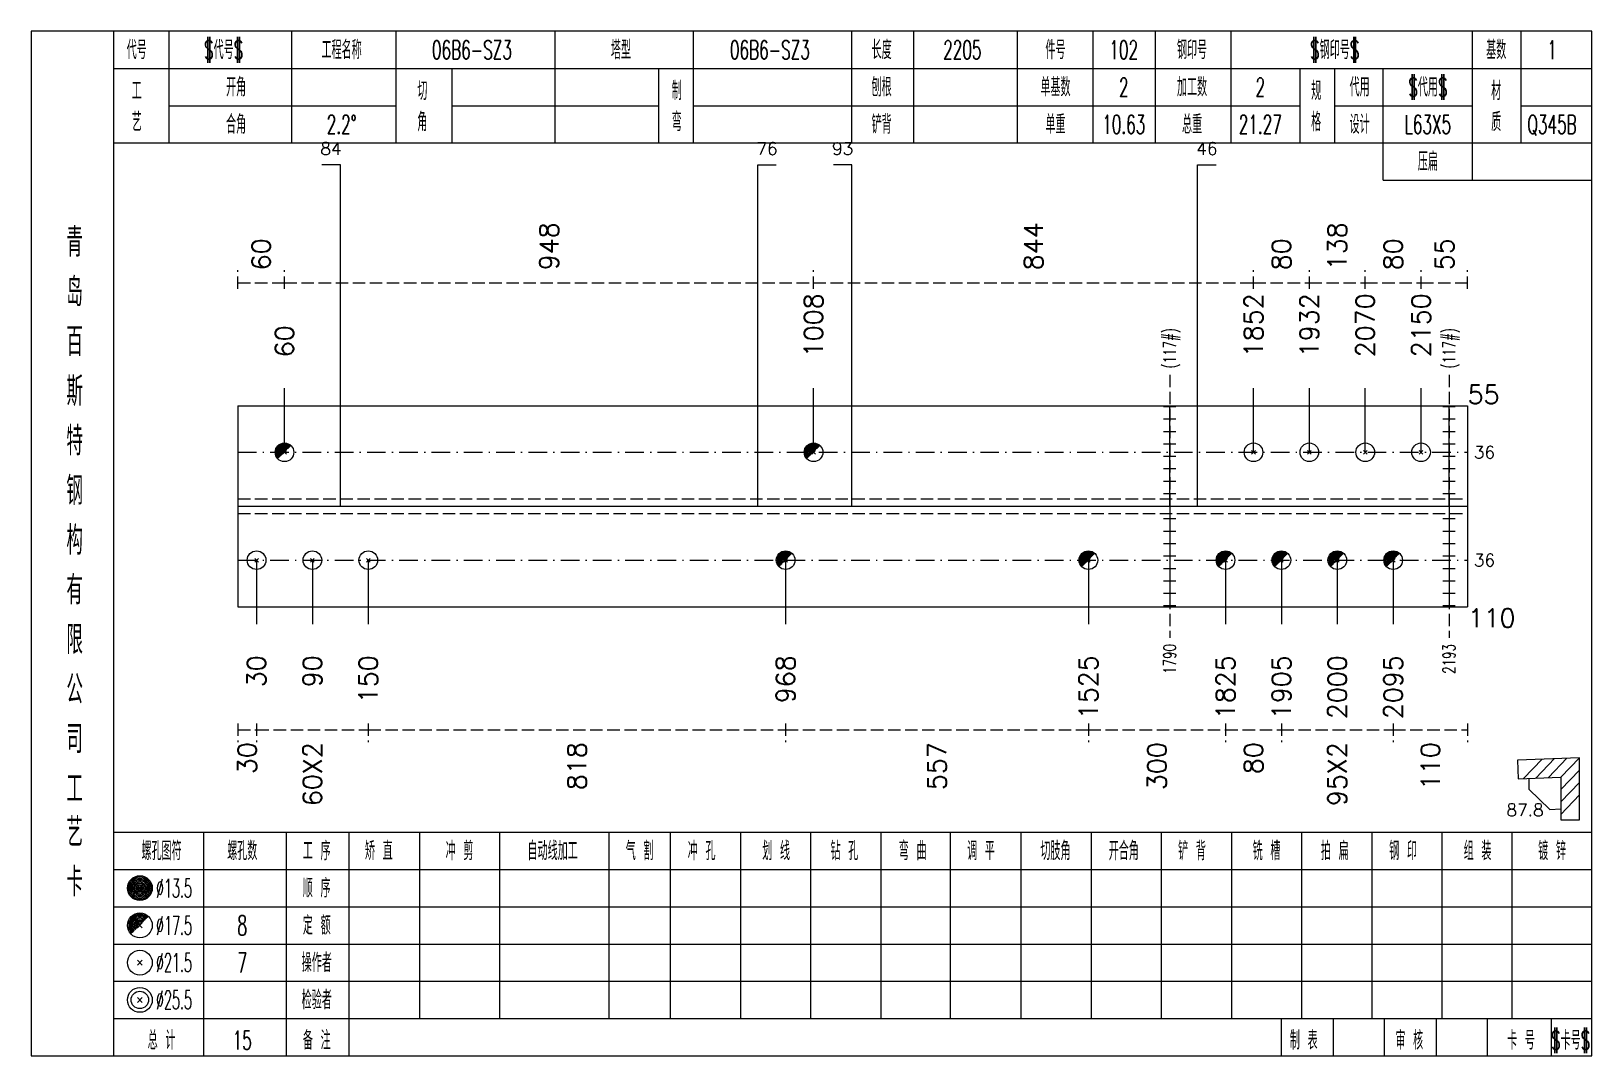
# Model space of a CAD drawing. Extents: x -533 to 8774, y 0 to 7979.
# Drawn here: x 351.4 to 602.8, y 7757.8 to 7922.8 of the extents above; entities that cross this region are included whole.
import ezdxf
from ezdxf.enums import TextEntityAlignment as Align

# ---------------------------------------------------------------- set-up
doc = ezdxf.new("R2010")
doc.units = 0
doc.header["$MEASUREMENT"] = 0
doc.linetypes.add('一点画线', pattern=[5.2, 3, -1, 0.2, -1])
doc.linetypes.add('虚线', pattern=[2.75, 2, -0.75])
doc.layers.get('0').update_dxf_attribs({"linetype": 'CONTINUOUS', "lineweight": 25})
for name, color, linetype, lineweight in [('1', 7, 'CONTINUOUS', 25), ('2', 7, 'CONTINUOUS', 25), ('4', 7, 'CONTINUOUS', 25), ('5', 7, 'CONTINUOUS', 25)]:
    doc.layers.add(name, color=color, linetype=linetype, lineweight=lineweight)
doc.styles.get("Standard").update_dxf_attribs({"font": 'simplex.shx', "width": 0.7, "height": 3, "bigfont": 'gbhzfs.shx'})

msp = doc.modelspace()

# ---------------------------------------------------------------- texts
at = {"color": 8, "linetype": 'Continuous', "lineweight": 9}
for s, p in [('948', (434.82, 7884.27)), ('844', (512.87, 7884.27)), ('138', (561.8, 7884.27)), ('60', (388.45, 7884.27)), ('80', (552.8, 7884.27)), ('80', (570.8, 7884.27)), ('55', (579.05, 7884.27))]:
    msp.add_text(s, height=3, rotation=90, dxfattribs=at).set_placement(p, align=Align.MIDDLE_LEFT)
at = {"color": 7, "linetype": 'Continuous', "lineweight": 13}
for s, p in [('1008', (477.43, 7870.27)), ('1852', (548.3, 7870.27)), ('1932', (557.3, 7870.27)), ('2070', (566.3, 7870.27)), ('2150', (575.3, 7870.27)), ('60', (392.2, 7870.27))]:
    msp.add_text(s, height=3, rotation=90, dxfattribs=at).set_placement(p, align=Align.MIDDLE_LEFT)
for s, height, p in [('55', 3, (582.8, 7864.27)), ('36', 2, (583.8, 7854.96)), ('36', 2, (583.8, 7837.58))]:
    msp.add_text(s, height=height, dxfattribs=at).set_placement(p, align=Align.MIDDLE_LEFT)
at = {"color": 8, "linetype": 'Continuous', "lineweight": 9}
for s, p in [('30', (386.2, 7808.27)), ('60X2', (396.7, 7808.27)), ('818', (439.32, 7808.27)), ('557', (497.32, 7808.27)), ('300', (532.75, 7808.27)), ('80', (548.3, 7808.27)), ('95X2', (561.8, 7808.27)), ('110', (576.8, 7808.27))]:
    msp.add_text(s, height=3, rotation=90, dxfattribs=at).set_placement(p, align=Align.MIDDLE_RIGHT)
at = {"layer": '1', "color": 7, "linetype": 'Continuous', "lineweight": 13}
msp.add_text('110', height=3, dxfattribs=at).set_placement((582.8, 7828.27), align=Align.MIDDLE_LEFT)
for s, p in [('30', (387.7, 7822.27)), ('90', (396.7, 7822.27)), ('150', (405.7, 7822.27)), ('968', (472.93, 7822.27)), ('1525', (521.71, 7822.27)), ('1825', (543.8, 7822.27)), ('1905', (552.8, 7822.27)), ('2000', (561.8, 7822.27)), ('2095', (570.8, 7822.27))]:
    msp.add_text(s, height=3, rotation=90, dxfattribs=at).set_placement(p, align=Align.MIDDLE_RIGHT)
at = {"layer": '2', "color": 7, "linetype": 'Continuous', "lineweight": 13}
for s, p in [('84', (399.7, 7902.27)), ('76', (469.93, 7902.27)), ('93', (482.12, 7902.27)), ('46', (540.8, 7902.27))]:
    msp.add_text(s, height=2, dxfattribs=at).set_placement(p, align=Align.BOTTOM_CENTER)
at = {"layer": '2', "color": 7, "linetype": 'Continuous', "lineweight": 13, "width": 0.7}
for p in [(534.8, 7868.46), (579.8, 7868.46)]:
    msp.add_text('(117#)', height=2, rotation=90, dxfattribs=at).set_placement(p, align=Align.MIDDLE_LEFT)
for s, p in [('1790', (534.8, 7824.08)), ('2193', (579.8, 7824.08))]:
    msp.add_text(s, height=2, rotation=90, dxfattribs=at).set_placement(p, align=Align.MIDDLE_RIGHT)
at = {"layer": '2', "color": 7, "linetype": 'Continuous', "lineweight": 13}
msp.add_text('87.8', height=2, dxfattribs=at).set_placement((595.05, 7795.77), align=Align.BOTTOM_RIGHT)
at = {"layer": '4', "color": 1, "linetype": 'Continuous', "lineweight": 13}
for s, height, width, p in [('$代号$', 3, 0.6, (382.4, 7919.77)), ('$钢印号$', 3, 0.6, (561.4, 7919.77)), ('代号', 3, 0.6, (368.4, 7919.77)), ('工程名称', 3, 0.6, (401.4, 7919.77)), ('06B6-SZ3', 3, 0.6, (422.4, 7919.77)), ('塔型', 3, 0.6, (446.4, 7919.77)), ('06B6-SZ3', 3, 0.6, (470.4, 7919.77)), ('长度', 3, 0.6, (488.4, 7919.77)), ('2205', 3, 0.6, (501.4, 7919.77)), ('件号', 3, 0.6, (516.4, 7919.77)), ('102', 3, 0.6, (527.4, 7919.77)), ('钢印号', 3, 0.6, (538.4, 7919.77)), ('基数', 3, 0.6, (587.4, 7919.77)), ('1', 3, 0.6, (596.4, 7919.77)), ('工', 3, 0.6, (368.4, 7913.17)), ('开角', 3, 0.6, (384.4, 7913.77)), ('切', 3, 0.6, (414.4, 7913.17)), ('制', 3, 0.6, (455.4, 7913.17)), ('刨根', 3, 0.6, (488.4, 7913.77)), ('单基数', 3, 0.6, (516.4, 7913.77)), ('2', 3, 0.6, (527.4, 7913.77)), ('加工数', 3, 0.6, (538.4, 7913.77)), ('2', 3, 0.6, (549.4, 7913.77)), ('规', 3, 0.6, (558.4, 7913.17)), ('代用', 3, 0.6, (565.4, 7913.77)), ('$代用$', 3, 0.6, (576.4, 7913.77)), ('材', 3, 0.6, (587.4, 7913.17)), ('艺', 3, 0.6, (368.4, 7908.17)), ('合角', 3, 0.6, (384.4, 7907.77)), ('2.2%%d', 3, 0.6, (401.4, 7907.77)), ('角', 3, 0.6, (414.4, 7908.17)), ('弯', 3, 0.6, (455.4, 7908.17)), ('铲背', 3, 0.6, (488.4, 7907.77)), ('单重', 3, 0.6, (516.4, 7907.77)), ('10.63', 3, 0.6, (527.4, 7907.77)), ('总重', 3, 0.6, (538.4, 7907.77)), ('21.27', 3, 0.6, (549.4, 7907.77)), ('格', 3, 0.6, (558.4, 7908.17)), ('设计', 3, 0.6, (565.4, 7907.77)), ('L63X5', 3, 0.6, (576.4, 7907.77)), ('质', 3, 0.6, (587.4, 7908.17)), ('Q345B', 3, 0.6, (596.4, 7907.77)), ('压扁', 3, 0.6, (576.4, 7901.77)), ('青', 4.6, 0.8, (358.4, 7888.77)), ('岛', 4.6, 0.8, (358.4, 7880.77)), ('百', 4.6, 0.8, (358.4, 7872.77)), ('斯', 4.6, 0.8, (358.4, 7864.77)), ('特', 4.6, 0.8, (358.4, 7856.77)), ('钢', 4.6, 0.8, (358.4, 7848.77)), ('构', 4.6, 0.8, (358.4, 7840.77)), ('有', 4.6, 0.8, (358.4, 7832.77)), ('限', 4.6, 0.8, (358.4, 7824.77)), ('公', 4.6, 0.8, (358.4, 7816.77)), ('司', 4.6, 0.8, (358.4, 7808.77)), ('工', 4.6, 0.8, (358.4, 7800.77)), ('艺', 4.6, 0.8, (358.4, 7793.77)), ('螺孔图符', 3, 0.6, (372.4, 7790.77)), ('螺孔数', 3, 0.6, (385.4, 7790.77)), ('工 序', 3, 0.6, (397.4, 7790.77)), ('矫 直', 3, 0.6, (407.4, 7790.77)), ('冲 剪', 3, 0.6, (420.4, 7790.77)), ('自动线加工', 3, 0.6, (435.4, 7790.77)), ('气 割', 3, 0.6, (449.4, 7790.77)), ('冲 孔', 3, 0.6, (459.4, 7790.77)), ('划 线', 3, 0.6, (471.4, 7790.77)), ('钻 孔', 3, 0.6, (482.4, 7790.77)), ('弯 曲', 3, 0.6, (493.4, 7790.77)), ('调 平', 3, 0.6, (504.4, 7790.77)), ('切肢角', 3, 0.6, (516.4, 7790.77)), ('开合角', 3, 0.6, (527.4, 7790.77)), ('铲 背', 3, 0.6, (538.4, 7790.77)), ('铣 槽', 3, 0.6, (550.4, 7790.77)), ('拍 扁', 3, 0.6, (561.4, 7790.77)), ('钢 印', 3, 0.6, (572.4, 7790.77)), ('组 装', 3, 0.6, (584.4, 7790.77)), ('镀 锌', 3, 0.6, (596.4, 7790.77)), ('卡', 4.6, 0.8, (358.4, 7785.77)), ('%%C13.5', 3, 0.5, (374.4, 7784.77)), ('顺 序', 3, 0.6, (397.4, 7784.77)), ('%%C17.5', 3, 0.5, (374.4, 7778.77)), ('8', 3.2, 0.6, (385.4, 7778.77)), ('定 额', 3, 0.6, (397.4, 7778.77)), ('%%C21.5', 3, 0.5, (374.4, 7772.77)), ('7', 3.2, 0.6, (385.4, 7772.77)), ('操作者', 3, 0.6, (397.4, 7772.77)), ('%%C25.5', 3, 0.5, (374.4, 7766.77)), ('检验者', 3, 0.6, (397.4, 7766.77)), ('总 计', 3, 0.6, (372.4, 7760.27)), ('15', 3, 0.6, (385.4, 7760.27)), ('备 注', 3, 0.6, (397.4, 7760.27)), ('制 表', 3, 0.6, (556.4, 7760.27)), ('审 核', 3, 0.6, (573.4, 7760.27)), ('卡 号', 3, 0.6, (591.4, 7760.27)), ('$卡号$', 3, 0.6, (599.4, 7760.27))]:
    msp.add_text(s, height=height, dxfattribs=dict(at, width=width)).set_placement(p, align=Align.MIDDLE_CENTER)

# ---------------------------------------------------------------- blocks, each defined once
blk = doc.blocks.new('孔17.5')
at = {"layer": '5', "color": 7, "linetype": 'Continuous', "lineweight": 0}
for p, q in [((-0.2, -0.2), (0.2, 0.2)), ((-0.2, 0.2), (0.2, -0.2))]:
    blk.add_line(p, q, dxfattribs=at)
at = {"layer": '5', "color": 7, "linetype": 'Continuous', "lineweight": 13}
blk.add_circle((0, 0), 1, dxfattribs=at)
for radius in [0.9, 0.8, 0.7, 0.6, 0.5, 0.4, 0.3, 0.2, 0.1]:
    blk.add_arc((0, 0), radius, 45, 225, dxfattribs=at)
blk = doc.blocks.new('孔21.5')
at = {"layer": '5', "color": 7, "linetype": 'Continuous', "lineweight": 13}
for p, q in [((-0.2, -0.2), (0.2, 0.2)), ((0.2, -0.2), (-0.2, 0.2))]:
    blk.add_line(p, q, dxfattribs=at)
blk.add_circle((0, 0), 1, dxfattribs=at)

# ---------------------------------------------------------------- linework, layer by layer
at = {"color": 8, "linetype": '虚线', "lineweight": 9}
for p, q in [((384.7, 7881.27), (384.7, 7884.27)), ((392.2, 7881.27), (392.2, 7884.27)), ((392.2, 7881.27), (392.2, 7884.27)), ((477.43, 7881.27), (477.43, 7884.27)), ((477.43, 7881.27), (477.43, 7884.27)), ((548.3, 7881.27), (548.3, 7884.27)), ((548.3, 7881.27), (548.3, 7884.27)), ((557.3, 7881.27), (557.3, 7884.27)), ((557.3, 7881.27), (557.3, 7884.27)), ((566.3, 7881.27), (566.3, 7884.27)), ((566.3, 7881.27), (566.3, 7884.27)), ((575.3, 7881.27), (575.3, 7884.27)), ((575.3, 7881.27), (575.3, 7884.27)), ((582.8, 7881.27), (582.8, 7884.27)), ((384.7, 7882.27), (392.2, 7882.27)), ((392.2, 7882.27), (477.43, 7882.27)), ((477.43, 7882.27), (548.3, 7882.27)), ((548.3, 7882.27), (557.3, 7882.27)), ((557.3, 7882.27), (566.3, 7882.27)), ((566.3, 7882.27), (575.3, 7882.27)), ((575.3, 7882.27), (582.8, 7882.27)), ((384.7, 7811.27), (384.7, 7808.27)), ((387.7, 7811.27), (387.7, 7808.27)), ((387.7, 7811.27), (387.7, 7808.27)), ((405.7, 7811.27), (405.7, 7808.27)), ((405.7, 7811.27), (405.7, 7808.27)), ((472.93, 7811.27), (472.93, 7808.27)), ((472.93, 7811.27), (472.93, 7808.27)), ((521.71, 7811.27), (521.71, 7808.27)), ((521.71, 7811.27), (521.71, 7808.27)), ((543.8, 7811.27), (543.8, 7808.27)), ((543.8, 7811.27), (543.8, 7808.27)), ((552.8, 7811.27), (552.8, 7808.27)), ((552.8, 7811.27), (552.8, 7808.27)), ((570.8, 7811.27), (570.8, 7808.27)), ((570.8, 7811.27), (570.8, 7808.27)), ((582.8, 7811.27), (582.8, 7808.27)), ((384.7, 7810.27), (387.7, 7810.27)), ((387.7, 7810.27), (405.7, 7810.27)), ((405.7, 7810.27), (472.93, 7810.27)), ((472.93, 7810.27), (521.71, 7810.27)), ((521.71, 7810.27), (543.8, 7810.27)), ((543.8, 7810.27), (552.8, 7810.27)), ((552.8, 7810.27), (570.8, 7810.27)), ((570.8, 7810.27), (582.8, 7810.27))]:
    msp.add_line(p, q, dxfattribs=at)
at = {"color": 7, "linetype": 'Continuous', "lineweight": 13}
for p, q in [((392.2, 7854.96), (392.2, 7865.27)), ((477.43, 7854.96), (477.43, 7865.27)), ((548.3, 7854.96), (548.3, 7865.27)), ((557.3, 7854.96), (557.3, 7865.27)), ((566.3, 7854.96), (566.3, 7865.27)), ((575.3, 7854.96), (575.3, 7865.27)), ((387.7, 7837.58), (387.7, 7827.27)), ((396.7, 7837.58), (396.7, 7827.27)), ((405.7, 7837.58), (405.7, 7827.27)), ((472.93, 7837.58), (472.93, 7827.27)), ((521.71, 7837.58), (521.71, 7827.27)), ((543.8, 7837.58), (543.8, 7827.27)), ((552.8, 7837.58), (552.8, 7827.27)), ((561.8, 7837.58), (561.8, 7827.27)), ((570.8, 7837.58), (570.8, 7827.27))]:
    msp.add_line(p, q, dxfattribs=at)
at = {"color": 7, "linetype": 'Continuous', "lineweight": 18}
for p, q in [((384.7, 7862.46), (384.7, 7830.08)), ((384.7, 7862.46), (582.8, 7862.46)), ((582.8, 7862.46), (582.8, 7830.08)), ((384.7, 7846.27), (582.8, 7846.27))]:
    msp.add_line(p, q, dxfattribs=at)
at = {"color": 3, "linetype": '一点画线', "lineweight": 13}
for p, q in [((384.7, 7854.96), (582.8, 7854.96)), ((384.7, 7837.58), (582.8, 7837.58))]:
    msp.add_line(p, q, dxfattribs=at)
at = {"color": 1, "linetype": '虚线', "lineweight": 18}
for p, q in [((384.7, 7847.46), (582.8, 7847.46)), ((384.7, 7845.08), (582.8, 7845.08))]:
    msp.add_line(p, q, dxfattribs=at)
at = {"layer": '1', "color": 7, "linetype": 'Continuous', "lineweight": 18}
msp.add_line((384.7, 7830.08), (582.8, 7830.08), dxfattribs=at)
at = {"layer": '2', "color": 7, "linetype": 'Continuous', "lineweight": 13}
for p, q in [((401.2, 7901.27), (398.2, 7901.27)), ((401.2, 7846.27), (401.2, 7901.27)), ((468.43, 7846.27), (468.43, 7901.27)), ((468.43, 7901.27), (471.43, 7901.27)), ((483.62, 7901.27), (480.62, 7901.27)), ((483.62, 7846.27), (483.62, 7901.27)), ((539.3, 7846.27), (539.3, 7901.27)), ((539.3, 7901.27), (542.3, 7901.27)), ((535.8, 7862.27), (533.8, 7862.27)), ((534.8, 7846.27), (534.8, 7862.46)), ((580.8, 7862.27), (578.8, 7862.27)), ((579.8, 7846.27), (579.8, 7862.46)), ((535.8, 7860.27), (533.8, 7860.27)), ((580.8, 7860.27), (578.8, 7860.27)), ((535.8, 7858.27), (533.8, 7858.27)), ((535.8, 7856.27), (533.8, 7856.27)), ((580.8, 7858.27), (578.8, 7858.27)), ((580.8, 7856.27), (578.8, 7856.27)), ((535.8, 7854.27), (533.8, 7854.27)), ((580.8, 7854.27), (578.8, 7854.27)), ((535.8, 7852.27), (533.8, 7852.27)), ((580.8, 7852.27), (578.8, 7852.27)), ((535.8, 7850.27), (533.8, 7850.27)), ((580.8, 7850.27), (578.8, 7850.27)), ((535.8, 7848.27), (533.8, 7848.27)), ((534.8, 7846.27), (534.8, 7830.08)), ((580.8, 7848.27), (578.8, 7848.27)), ((579.8, 7846.27), (579.8, 7830.08)), ((533.8, 7844.27), (535.8, 7844.27)), ((578.8, 7844.27), (580.8, 7844.27)), ((533.8, 7842.27), (535.8, 7842.27)), ((578.8, 7842.27), (580.8, 7842.27)), ((533.8, 7840.27), (535.8, 7840.27)), ((578.8, 7840.27), (580.8, 7840.27)), ((533.8, 7838.27), (535.8, 7838.27)), ((533.8, 7836.27), (535.8, 7836.27)), ((578.8, 7838.27), (580.8, 7838.27)), ((578.8, 7836.27), (580.8, 7836.27)), ((533.8, 7834.27), (535.8, 7834.27)), ((578.8, 7834.27), (580.8, 7834.27)), ((533.8, 7832.27), (535.8, 7832.27)), ((578.8, 7832.27), (580.8, 7832.27)), ((533.8, 7830.27), (535.8, 7830.27)), ((578.8, 7830.27), (580.8, 7830.27)), ((600.8, 7805.77), (590.81, 7805.39)), ((590.81, 7805.39), (590.92, 7802.39)), ((591.8, 7802.42), (594.8, 7805.54)), ((593.8, 7802.5), (596.8, 7805.62)), ((595.8, 7802.58), (598.8, 7805.69)), ((597.8, 7802.65), (600.8, 7805.77)), ((597.8, 7800.65), (600.8, 7803.77)), ((600.8, 7795.77), (600.8, 7805.77)), ((590.92, 7802.39), (597.8, 7802.65)), ((592.67, 7802.46), (592.67, 7800.71)), ((597.8, 7802.65), (597.8, 7795.77)), ((597.8, 7798.65), (600.8, 7801.77)), ((596.05, 7797.45), (592.67, 7800.71)), ((597.8, 7796.65), (600.8, 7799.77)), ((596.05, 7797.45), (597.8, 7797.52)), ((597.8, 7795.77), (600.8, 7795.77))]:
    msp.add_line(p, q, dxfattribs=at)
at = {"layer": '2', "color": 216, "linetype": '虚线', "lineweight": 13}
for p, q in [((534.8, 7867.46), (534.8, 7825.08)), ((579.8, 7867.46), (579.8, 7825.08))]:
    msp.add_line(p, q, dxfattribs=at)
at = {"layer": '4', "color": 1, "linetype": 'Continuous', "lineweight": 18}
for p, q in [((364.7, 7757.77), (364.7, 7922.77)), ((373.6, 7904.77), (373.6, 7922.77)), ((393.4, 7904.77), (393.4, 7922.77)), ((410.2, 7904.77), (410.2, 7922.77)), ((435.8, 7904.77), (435.8, 7922.77)), ((458.1, 7904.77), (458.1, 7922.77)), ((483.6, 7904.77), (483.6, 7922.77)), ((493.6, 7904.77), (493.6, 7922.77)), ((510.3, 7904.77), (510.3, 7922.77)), ((522.5, 7904.77), (522.5, 7922.77)), ((532.5, 7904.77), (532.5, 7922.77)), ((544.7, 7904.77), (544.7, 7922.77)), ((583.6, 7898.77), (583.6, 7922.77)), ((591.4, 7904.77), (591.4, 7922.77)), ((364.7, 7916.77), (602.8, 7916.77)), ((419.2, 7904.77), (419.2, 7916.77)), ((452.5, 7904.77), (452.5, 7916.77)), ((555.8, 7904.77), (555.8, 7916.77)), ((561.4, 7904.77), (561.4, 7916.77)), ((569.2, 7898.77), (569.2, 7916.77)), ((373.6, 7910.77), (410.2, 7910.77)), ((419.2, 7910.77), (452.5, 7910.77)), ((458.1, 7910.77), (555.8, 7910.77)), ((561.4, 7910.77), (583.6, 7910.77)), ((591.4, 7910.77), (602.8, 7910.77)), ((364.7, 7904.77), (602.8, 7904.77)), ((569.2, 7898.77), (602.8, 7898.77)), ((364.7, 7793.77), (602.8, 7793.77)), ((379.2, 7757.77), (379.2, 7793.77)), ((392.5, 7757.77), (392.5, 7793.77)), ((402.6, 7757.77), (402.6, 7793.77)), ((414, 7763.77), (414, 7793.77)), ((426.9, 7763.77), (426.9, 7793.77)), ((444.5, 7763.77), (444.5, 7793.77)), ((454.4, 7763.77), (454.4, 7793.77)), ((465.7, 7763.77), (465.7, 7793.77)), ((477, 7763.77), (477, 7793.77)), ((488.3, 7763.77), (488.3, 7793.77)), ((499.5, 7763.77), (499.5, 7793.77)), ((510.9, 7763.77), (510.9, 7793.77)), ((522.2, 7763.77), (522.2, 7793.77)), ((533.5, 7763.77), (533.5, 7793.77)), ((544.8, 7763.77), (544.8, 7793.77)), ((556.1, 7763.77), (556.1, 7793.77)), ((567.4, 7763.77), (567.4, 7793.77)), ((578.7, 7763.77), (578.7, 7793.77)), ((590, 7763.77), (590, 7793.77)), ((364.7, 7787.77), (602.8, 7787.77)), ((364.7, 7781.77), (602.8, 7781.77)), ((364.7, 7775.77), (602.8, 7775.77)), ((364.7, 7769.77), (602.8, 7769.77)), ((364.7, 7763.77), (602.8, 7763.77)), ((552.8, 7757.77), (552.8, 7763.77)), ((561.2, 7757.77), (561.2, 7763.77)), ((569.4, 7757.77), (569.4, 7763.77)), ((577.8, 7757.77), (577.8, 7763.77)), ((586, 7757.77), (586, 7763.77)), ((596.3, 7757.77), (596.3, 7763.77))]:
    msp.add_line(p, q, dxfattribs=at)
at = {"layer": '4', "color": 7, "linetype": 'Continuous', "lineweight": 13}
for p, q in [((368.7, 7784.57), (369.1, 7784.97)), ((369.1, 7784.57), (368.7, 7784.97)), ((368.5, 7772.37), (369.3, 7773.17)), ((369.3, 7772.37), (368.5, 7773.17)), ((368.5, 7766.37), (369.3, 7767.17)), ((369.3, 7766.37), (368.5, 7767.17))]:
    msp.add_line(p, q, dxfattribs=at)
at = {"layer": '4', "color": 7, "linetype": 'Continuous', "lineweight": 0}
for p, q in [((368.5, 7778.37), (369.3, 7779.17)), ((368.5, 7779.17), (369.3, 7778.37))]:
    msp.add_line(p, q, dxfattribs=at)
at = {"layer": '4', "color": 1, "linetype": 'Continuous', "lineweight": 18}
msp.add_lwpolyline([(351.4, 7922.77), (351.4, 7757.77), (602.8, 7757.77), (602.8, 7922.77)], close=True, dxfattribs=at)
at = {"layer": '4', "color": 7, "linetype": 'Continuous', "lineweight": 13}
for centre, radius in [((368.9, 7784.77), 2), ((368.9, 7784.77), 1.8), ((368.9, 7784.77), 1.6), ((368.9, 7784.77), 1.4), ((368.9, 7784.77), 1.2), ((368.9, 7784.77), 1), ((368.9, 7784.77), 0.8), ((368.9, 7784.77), 0.6), ((368.9, 7784.77), 0.4), ((368.9, 7784.77), 0.2), ((368.9, 7778.77), 2), ((368.9, 7772.77), 2), ((368.9, 7766.77), 2), ((368.9, 7766.77), 1.4)]:
    msp.add_circle(centre, radius, dxfattribs=at)
for radius in [1.8, 1.6, 1.4, 1.2, 1, 0.8, 0.6, 0.4, 0.2]:
    msp.add_arc((368.9, 7778.77), radius, 45, 225, dxfattribs=at)

# ---------------------------------------------------------------- block references
at = {"color": 7, "linetype": 'Continuous', "lineweight": 13, "xscale": 1.5, "yscale": 1.5, "zscale": 1.5}
for name, p in [('孔17.5', (392.2, 7854.96)), ('孔17.5', (477.43, 7854.96)), ('孔21.5', (548.3, 7854.96)), ('孔21.5', (557.3, 7854.96)), ('孔21.5', (566.3, 7854.96)), ('孔21.5', (575.3, 7854.96))]:
    msp.add_blockref(name, p, dxfattribs=at)
at = {"layer": '1', "color": 7, "linetype": 'Continuous', "lineweight": 13, "xscale": 1.5, "yscale": 1.5, "zscale": 1.5}
for name, p in [('孔21.5', (387.7, 7837.58)), ('孔21.5', (396.7, 7837.58)), ('孔21.5', (405.7, 7837.58)), ('孔17.5', (472.93, 7837.58)), ('孔17.5', (521.71, 7837.58)), ('孔17.5', (543.8, 7837.58)), ('孔17.5', (552.8, 7837.58)), ('孔17.5', (561.8, 7837.58)), ('孔17.5', (570.8, 7837.58))]:
    msp.add_blockref(name, p, dxfattribs=at)

msp.set_redraw_order([(e.dxf.handle, doc.entitydb.next_handle()) for e in msp.query("TEXT MTEXT ATTDEF DIMENSION ARC_DIMENSION")])  # texts and dimensions are drawn at this point

doc.saveas('drawing.dxf')
